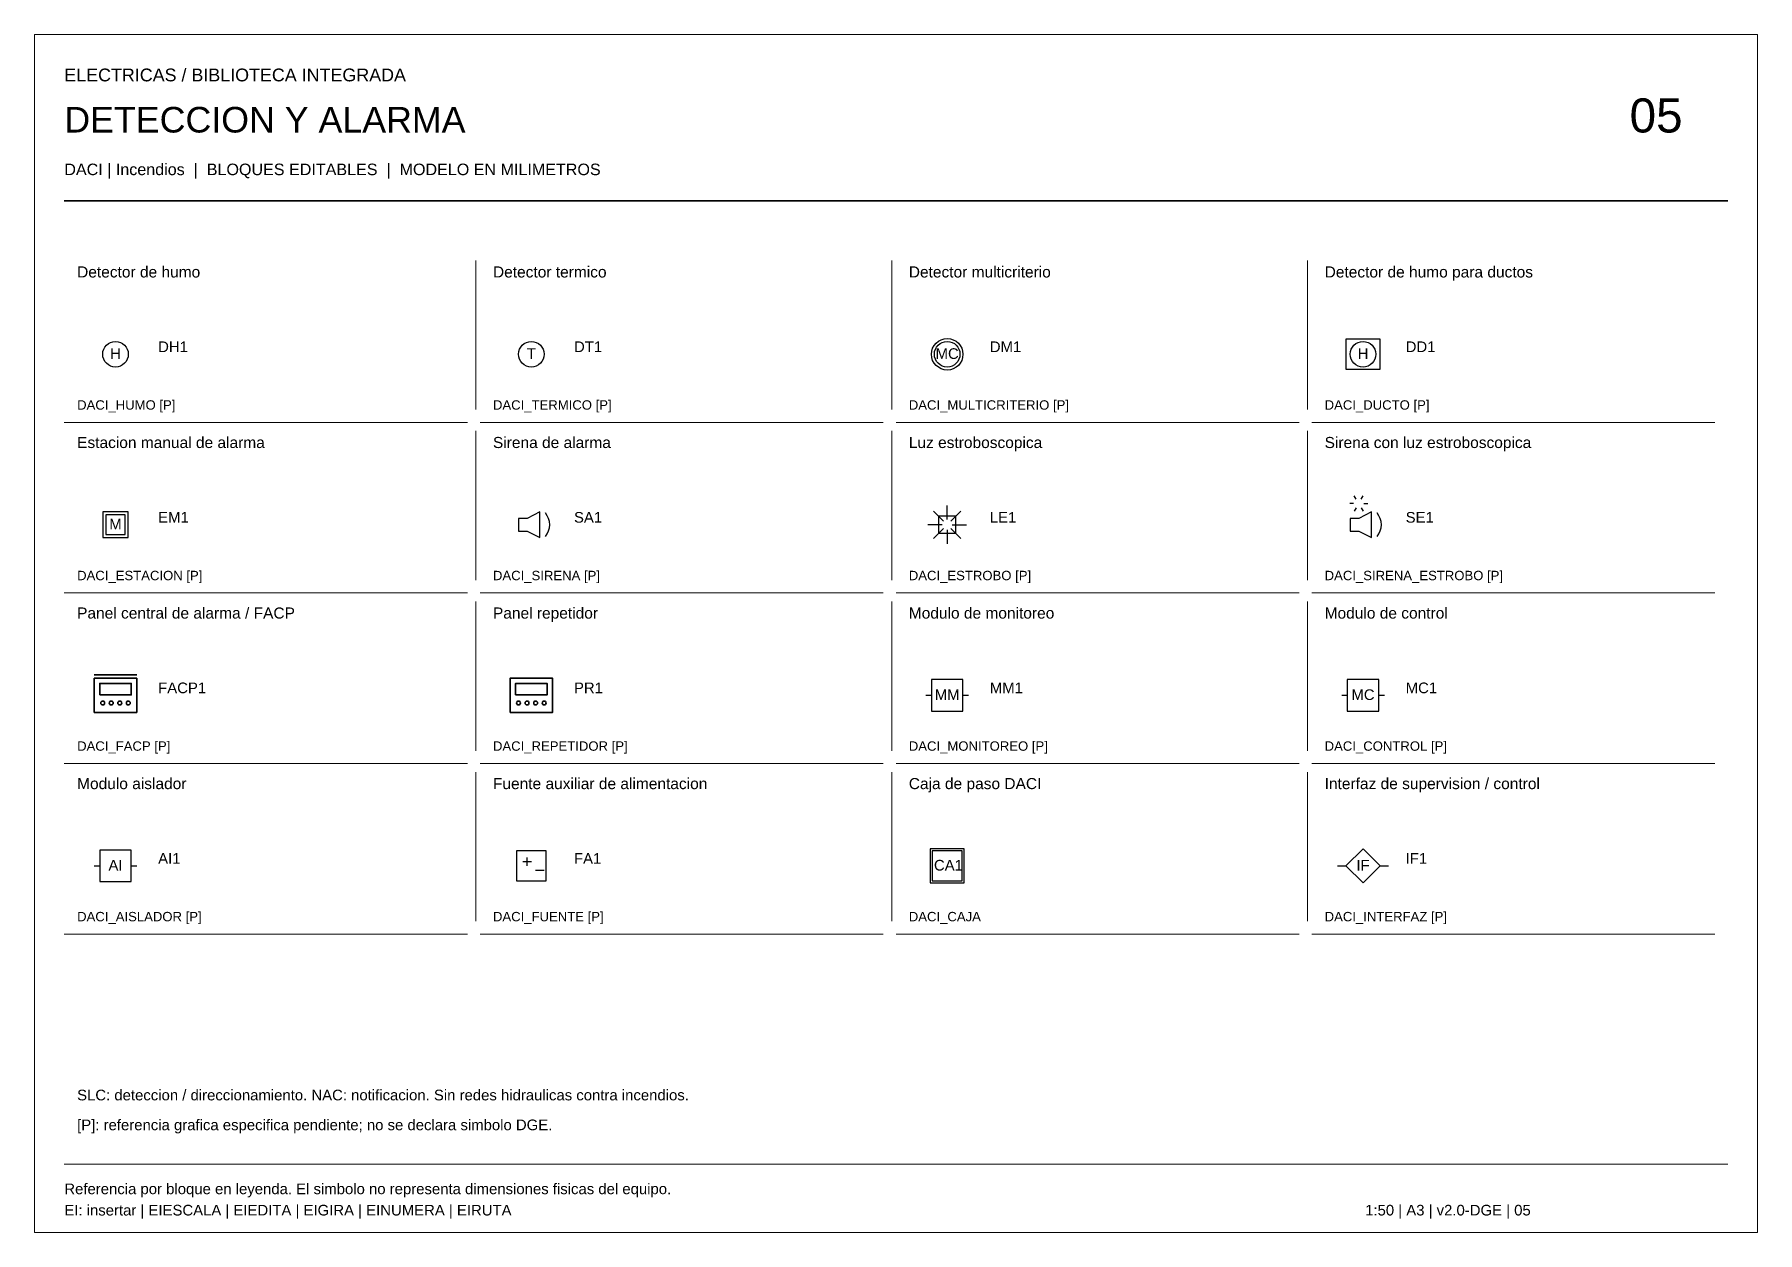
# Model space of a CAD drawing. Header units: millimetres. Extents: x 400 to 200600, y -39600 to -25550.
# Drawn here: x 90400 to 110600, y -39600 to -25550 of the extents above; entities that cross this region are included whole.
import ezdxf
from ezdxf.enums import TextEntityAlignment as Align

# ---------------------------------------------------------------- set-up
doc = ezdxf.new("R2010")
doc.units = ezdxf.units.MM
for name, color, linetype, lineweight in [('DACI-CAJAS', 14, 'Continuous', 25), ('DACI-ESTACIONES', 14, 'Continuous', 25), ('DACI-HUMO', 14, 'Continuous', 25), ('DACI-MODULOS', 14, 'Continuous', 25), ('DACI-PANELES', 14, 'Continuous', 35), ('DACI-SIRENAS', 14, 'Continuous', 25), ('DACI-TERMICO', 14, 'Continuous', 25), ('EIC-CATALOGO', 7, 'Continuous', 18), ('EIC-MARCO', 8, 'Continuous', 13)]:
    doc.layers.add(name, color=color, linetype=linetype, lineweight=lineweight)
doc.styles.add('EI_TEXTO', font='arial.ttf')

msp = doc.modelspace()

# ---------------------------------------------------------------- texts
at = {"layer": 'EIC-CATALOGO', "color": 14, "style": 'EI_TEXTO'}
for s, height, p in [('ELECTRICAS / BIBLIOTECA INTEGRADA', 150, (90750, -26100)), ('05', 400, (109100, -26700))]:
    msp.add_text(s, height=height, dxfattribs=at).set_placement(p)
at = {"layer": 'EIC-CATALOGO', "color": 7, "style": 'EI_TEXTO'}
for s, height, p in [('DETECCION Y ALARMA', 300, (90750, -26700)), ('DACI | Incendios  |  BLOQUES EDITABLES  |  MODELO EN MILIMETROS', 135, (90750, -27200)), ('Detector de humo', 130, (90900, -28400)), ('Detector termico', 130, (95775, -28400)), ('Detector multicriterio', 130, (100650, -28400)), ('Detector de humo para ductos', 130, (105525, -28400)), ('Estacion manual de alarma', 130, (90900, -30400)), ('Sirena de alarma', 130, (95775, -30400)), ('Luz estroboscopica', 130, (100650, -30400)), ('Sirena con luz estroboscopica', 130, (105525, -30400)), ('Panel central de alarma / FACP', 130, (90900, -32400)), ('Panel repetidor', 130, (95775, -32400)), ('Modulo de monitoreo', 130, (100650, -32400)), ('Modulo de control', 130, (105525, -32400)), ('Modulo aislador', 130, (90900, -34400)), ('Fuente auxiliar de alimentacion', 130, (95775, -34400)), ('Caja de paso DACI', 130, (100650, -34400)), ('Interfaz de supervision / control', 130, (105525, -34400)), ('SLC: deteccion / direccionamiento. NAC: notificacion. Sin redes hidraulicas contra incendios.', 125, (90900, -38050)), ('[P]: referencia grafica especifica pendiente; no se declara simbolo DGE.', 125, (90900, -38400)), ('Referencia por bloque en leyenda. El simbolo no representa dimensiones fisicas del equipo.', 125, (90750, -39150)), ('EI: insertar | EIESCALA | EIEDITA | EIGIRA | EINUMERA | EIRUTA', 125, (90750, -39400)), ('1:50 | A3 | v2.0-DGE | 05', 125, (106000, -39400))]:
    msp.add_text(s, height=height, dxfattribs=at).set_placement(p)
at = {"layer": 'EIC-CATALOGO', "color": 8, "style": 'EI_TEXTO'}
for s, p in [('DACI_HUMO [P]', (90900, -29950)), ('DACI_TERMICO [P]', (95775, -29950)), ('DACI_MULTICRITERIO [P]', (100650, -29950)), ('DACI_DUCTO [P]', (105525, -29950)), ('DACI_ESTACION [P]', (90900, -31950)), ('DACI_SIRENA [P]', (95775, -31950)), ('DACI_ESTROBO [P]', (100650, -31950)), ('DACI_SIRENA_ESTROBO [P]', (105525, -31950)), ('DACI_FACP [P]', (90900, -33950)), ('DACI_REPETIDOR [P]', (95775, -33950)), ('DACI_MONITOREO [P]', (100650, -33950)), ('DACI_CONTROL [P]', (105525, -33950)), ('DACI_AISLADOR [P]', (90900, -35950)), ('DACI_FUENTE [P]', (95775, -35950)), ('DACI_CAJA', (100650, -35950)), ('DACI_INTERFAZ [P]', (105525, -35950))]:
    msp.add_text(s, height=110, dxfattribs=at).set_placement(p)

# ---------------------------------------------------------------- blocks, each defined once
blk = doc.blocks.new('DACI_HUMO')
at = {"color": 0, "lineweight": -2}
blk.add_circle((0, 0), 3, dxfattribs=at)
at = {"color": 0, "lineweight": -2, "style": 'EI_TEXTO'}
blk.add_text('H', height=2.5, dxfattribs=at).set_placement((0, -1.1), align=Align.CENTER)
at = {"color": 0, "style": 'EI_TEXTO', "flags": 1}
for tag in ['TIPO', 'TABLERO', 'ZONA', 'SISTEMA', 'OBSERVACIONES', 'DESCRIPCION', 'MONTAJE', 'NORMA', 'LAZO', 'DIRECCION', 'MODELO', 'DIMENSIONES']:
    blk.add_attdef(tag, (0, 0), '', height=2.5, dxfattribs=at)
at = {"color": 0, "style": 'EI_TEXTO'}
for tag, p in [('CODIGO', (10, 0.5)), ('ALTURA', (10, -6.5)), ('CIRCUITO', (10, -3))]:
    blk.add_attdef(tag, p, '', height=2.5, dxfattribs=at)
blk = doc.blocks.new('DACI_TERMICO')
at = {"color": 0, "lineweight": -2}
blk.add_circle((0, 0), 3, dxfattribs=at)
at = {"color": 0, "lineweight": -2, "style": 'EI_TEXTO'}
blk.add_text('T', height=2.5, dxfattribs=at).set_placement((0, -1.1), align=Align.CENTER)
at = {"color": 0, "style": 'EI_TEXTO', "flags": 1}
for tag in ['TIPO', 'TABLERO', 'ZONA', 'SISTEMA', 'OBSERVACIONES', 'DESCRIPCION', 'MONTAJE', 'NORMA', 'LAZO', 'DIRECCION', 'MODELO', 'DIMENSIONES']:
    blk.add_attdef(tag, (0, 0), '', height=2.5, dxfattribs=at)
at = {"color": 0, "style": 'EI_TEXTO'}
for tag, p in [('CODIGO', (10, 0.5)), ('ALTURA', (10, -6.5)), ('CIRCUITO', (10, -3))]:
    blk.add_attdef(tag, p, '', height=2.5, dxfattribs=at)
blk = doc.blocks.new('DACI_MULTICRITERIO')
at = {"color": 0, "lineweight": -2}
for radius in [3.7, 3]:
    blk.add_circle((0, 0), radius, dxfattribs=at)
at = {"color": 0, "lineweight": -2, "style": 'EI_TEXTO'}
blk.add_text('MC', height=2.5, dxfattribs=at).set_placement((0, -1.1), align=Align.CENTER)
at = {"color": 0, "style": 'EI_TEXTO', "flags": 1}
for tag in ['TIPO', 'TABLERO', 'ZONA', 'SISTEMA', 'OBSERVACIONES', 'DESCRIPCION', 'MONTAJE', 'NORMA', 'LAZO', 'DIRECCION', 'MODELO', 'DIMENSIONES']:
    blk.add_attdef(tag, (0, 0), '', height=2.5, dxfattribs=at)
at = {"color": 0, "style": 'EI_TEXTO'}
for tag, p in [('CODIGO', (10, 0.5)), ('ALTURA', (10, -6.5)), ('CIRCUITO', (10, -3))]:
    blk.add_attdef(tag, p, '', height=2.5, dxfattribs=at)
blk = doc.blocks.new('DACI_DUCTO')
at = {"color": 0, "lineweight": -2}
blk.add_lwpolyline([(-4, -3.5), (4, -3.5), (4, 3.5), (-4, 3.5)], close=True, dxfattribs=at)
blk.add_circle((0, 0), 3, dxfattribs=at)
at = {"color": 0, "lineweight": -2, "style": 'EI_TEXTO'}
blk.add_text('H', height=2.5, dxfattribs=at).set_placement((0, -1.1), align=Align.CENTER)
at = {"color": 0, "style": 'EI_TEXTO', "flags": 1}
for tag in ['TIPO', 'TABLERO', 'ZONA', 'SISTEMA', 'OBSERVACIONES', 'DESCRIPCION', 'MONTAJE', 'NORMA', 'LAZO', 'DIRECCION', 'MODELO', 'DIMENSIONES']:
    blk.add_attdef(tag, (0, 0), '', height=2.5, dxfattribs=at)
at = {"color": 0, "style": 'EI_TEXTO'}
for tag, p in [('CODIGO', (10, 0.5)), ('ALTURA', (10, -6.5)), ('CIRCUITO', (10, -3))]:
    blk.add_attdef(tag, p, '', height=2.5, dxfattribs=at)
blk = doc.blocks.new('DACI_ESTACION')
at = {"color": 0, "lineweight": -2}
for points in [[(-3, -3), (3, -3), (3, 3), (-3, 3)], [(-2.3, -2.3), (2.3, -2.3), (2.3, 2.3), (-2.3, 2.3)]]:
    blk.add_lwpolyline(points, close=True, dxfattribs=at)
at = {"color": 0, "lineweight": -2, "style": 'EI_TEXTO'}
blk.add_text('M', height=2.5, dxfattribs=at).set_placement((0, -1.1), align=Align.CENTER)
at = {"color": 0, "style": 'EI_TEXTO', "flags": 1}
for tag in ['TIPO', 'TABLERO', 'ZONA', 'SISTEMA', 'OBSERVACIONES', 'DESCRIPCION', 'MONTAJE', 'NORMA', 'LAZO', 'DIRECCION', 'MODELO', 'DIMENSIONES']:
    blk.add_attdef(tag, (0, 0), '', height=2.5, dxfattribs=at)
at = {"color": 0, "style": 'EI_TEXTO'}
for tag, p in [('CODIGO', (10, 0.5)), ('ALTURA', (10, -6.5)), ('CIRCUITO', (10, -3))]:
    blk.add_attdef(tag, p, '', height=2.5, dxfattribs=at)
blk = doc.blocks.new('DACI_SIRENA')
at = {"color": 0, "lineweight": -2}
blk.add_lwpolyline([(-3, -1.5), (-1, -1.5), (2, -3), (2, 3), (-1, 1.5), (-3, 1.5)], close=True, dxfattribs=at)
blk.add_arc((0, 0), 4.3, -40, 40, dxfattribs=at)
at = {"color": 0, "style": 'EI_TEXTO', "flags": 1}
for tag in ['TIPO', 'TABLERO', 'ZONA', 'SISTEMA', 'OBSERVACIONES', 'DESCRIPCION', 'MONTAJE', 'NORMA', 'LAZO', 'DIRECCION', 'MODELO', 'DIMENSIONES']:
    blk.add_attdef(tag, (0, 0), '', height=2.5, dxfattribs=at)
at = {"color": 0, "style": 'EI_TEXTO'}
for tag, p in [('CODIGO', (10, 0.5)), ('ALTURA', (10, -6.5)), ('CIRCUITO', (10, -3))]:
    blk.add_attdef(tag, p, '', height=2.5, dxfattribs=at)
blk = doc.blocks.new('DACI_ESTROBO')
at = {"color": 0, "lineweight": -2}
for p, q in [((0, 1.2), (0, 4.5)), ((-1.2, 0), (-4.5, 0)), ((-0.85, 0.85), (-3.18, 3.18)), ((0.85, 0.85), (3.18, 3.18)), ((1.2, 0), (4.5, 0)), ((-0.85, -0.85), (-3.18, -3.18)), ((0, -1.2), (0, -4.5)), ((0.85, -0.85), (3.18, -3.18))]:
    blk.add_line(p, q, dxfattribs=at)
blk.add_lwpolyline([(-2, -2), (2, -2), (2, 2), (-2, 2)], close=True, dxfattribs=at)
at = {"color": 0, "style": 'EI_TEXTO', "flags": 1}
for tag in ['TIPO', 'TABLERO', 'ZONA', 'SISTEMA', 'OBSERVACIONES', 'DESCRIPCION', 'MONTAJE', 'NORMA', 'LAZO', 'DIRECCION', 'MODELO', 'DIMENSIONES']:
    blk.add_attdef(tag, (0, 0), '', height=2.5, dxfattribs=at)
at = {"color": 0, "style": 'EI_TEXTO'}
for tag, p in [('CODIGO', (10, 0.5)), ('ALTURA', (10, -6.5)), ('CIRCUITO', (10, -3))]:
    blk.add_attdef(tag, p, '', height=2.5, dxfattribs=at)
blk = doc.blocks.new('DACI_SIRENA_ESTROBO')
at = {"color": 0, "lineweight": -2}
for p, q in [((-2.2, 5), (-3.1, 5)), ((-1.6, 6.04), (-2.05, 6.82)), ((-0.4, 6.04), (0.05, 6.82)), ((0.2, 5), (1.1, 5)), ((-1.6, 3.96), (-2.05, 3.18)), ((-0.4, 3.96), (0.05, 3.18))]:
    blk.add_line(p, q, dxfattribs=at)
blk.add_lwpolyline([(-3, -1.5), (-1, -1.5), (2, -3), (2, 3), (-1, 1.5), (-3, 1.5)], close=True, dxfattribs=at)
blk.add_arc((0, 0), 4.3, -40, 40, dxfattribs=at)
at = {"color": 0, "style": 'EI_TEXTO', "flags": 1}
for tag in ['TIPO', 'TABLERO', 'ZONA', 'SISTEMA', 'OBSERVACIONES', 'DESCRIPCION', 'MONTAJE', 'NORMA', 'LAZO', 'DIRECCION', 'MODELO', 'DIMENSIONES']:
    blk.add_attdef(tag, (0, 0), '', height=2.5, dxfattribs=at)
at = {"color": 0, "style": 'EI_TEXTO'}
for tag, p in [('CODIGO', (10, 0.5)), ('ALTURA', (10, -6.5)), ('CIRCUITO', (10, -3))]:
    blk.add_attdef(tag, p, '', height=2.5, dxfattribs=at)
blk = doc.blocks.new('DACI_FACP')
at = {"color": 0, "lineweight": -2}
blk.add_line((-5, 4.8), (5, 4.8), dxfattribs=at)
for points in [[(-5, -4), (5, -4), (5, 4), (-5, 4)], [(-3.7, 0.1), (3.7, 0.1), (3.7, 2.8), (-3.7, 2.8)]]:
    blk.add_lwpolyline(points, close=True, dxfattribs=at)
for centre in [(-3, -1.8), (-1, -1.8), (1, -1.8), (3, -1.8)]:
    blk.add_circle(centre, 0.45, dxfattribs=at)
at = {"color": 0, "style": 'EI_TEXTO', "flags": 1}
for tag in ['TIPO', 'TABLERO', 'ZONA', 'SISTEMA', 'OBSERVACIONES', 'DESCRIPCION', 'MONTAJE', 'NORMA', 'LAZO', 'DIRECCION', 'MODELO', 'DIMENSIONES']:
    blk.add_attdef(tag, (0, 0), '', height=2.5, dxfattribs=at)
at = {"color": 0, "style": 'EI_TEXTO'}
for tag, p in [('CODIGO', (10, 0.5)), ('ALTURA', (10, -6.5)), ('CIRCUITO', (10, -3))]:
    blk.add_attdef(tag, p, '', height=2.5, dxfattribs=at)
blk = doc.blocks.new('DACI_REPETIDOR')
at = {"color": 0, "lineweight": -2}
for points in [[(-5, -4), (5, -4), (5, 4), (-5, 4)], [(-3.7, 0.1), (3.7, 0.1), (3.7, 2.8), (-3.7, 2.8)]]:
    blk.add_lwpolyline(points, close=True, dxfattribs=at)
for centre in [(-3, -1.8), (-1, -1.8), (1, -1.8), (3, -1.8)]:
    blk.add_circle(centre, 0.45, dxfattribs=at)
at = {"color": 0, "style": 'EI_TEXTO', "flags": 1}
for tag in ['TIPO', 'TABLERO', 'ZONA', 'SISTEMA', 'OBSERVACIONES', 'DESCRIPCION', 'MONTAJE', 'NORMA', 'LAZO', 'DIRECCION', 'MODELO', 'DIMENSIONES']:
    blk.add_attdef(tag, (0, 0), '', height=2.5, dxfattribs=at)
at = {"color": 0, "style": 'EI_TEXTO'}
for tag, p in [('CODIGO', (10, 0.5)), ('ALTURA', (10, -6.5)), ('CIRCUITO', (10, -3))]:
    blk.add_attdef(tag, p, '', height=2.5, dxfattribs=at)
blk = doc.blocks.new('DACI_MONITOREO')
at = {"color": 0, "lineweight": -2}
for p, q in [((-5, 0), (-3.7, 0)), ((3.7, 0), (5, 0))]:
    blk.add_line(p, q, dxfattribs=at)
blk.add_lwpolyline([(-3.7, -3.7), (3.7, -3.7), (3.7, 3.7), (-3.7, 3.7)], close=True, dxfattribs=at)
at = {"color": 0, "lineweight": -2, "style": 'EI_TEXTO'}
blk.add_text('MM', height=2.5, dxfattribs=at).set_placement((0, -1.1), align=Align.CENTER)
at = {"color": 0, "style": 'EI_TEXTO', "flags": 1}
for tag in ['TIPO', 'TABLERO', 'ZONA', 'SISTEMA', 'OBSERVACIONES', 'DESCRIPCION', 'MONTAJE', 'NORMA', 'LAZO', 'DIRECCION', 'MODELO', 'DIMENSIONES']:
    blk.add_attdef(tag, (0, 0), '', height=2.5, dxfattribs=at)
at = {"color": 0, "style": 'EI_TEXTO'}
for tag, p in [('CODIGO', (10, 0.5)), ('ALTURA', (10, -6.5)), ('CIRCUITO', (10, -3))]:
    blk.add_attdef(tag, p, '', height=2.5, dxfattribs=at)
blk = doc.blocks.new('DACI_CONTROL')
at = {"color": 0, "lineweight": -2}
for p, q in [((-5, 0), (-3.7, 0)), ((3.7, 0), (5, 0))]:
    blk.add_line(p, q, dxfattribs=at)
blk.add_lwpolyline([(-3.7, -3.7), (3.7, -3.7), (3.7, 3.7), (-3.7, 3.7)], close=True, dxfattribs=at)
at = {"color": 0, "lineweight": -2, "style": 'EI_TEXTO'}
blk.add_text('MC', height=2.5, dxfattribs=at).set_placement((0, -1.1), align=Align.CENTER)
at = {"color": 0, "style": 'EI_TEXTO', "flags": 1}
for tag in ['TIPO', 'TABLERO', 'ZONA', 'SISTEMA', 'OBSERVACIONES', 'DESCRIPCION', 'MONTAJE', 'NORMA', 'LAZO', 'DIRECCION', 'MODELO', 'DIMENSIONES']:
    blk.add_attdef(tag, (0, 0), '', height=2.5, dxfattribs=at)
at = {"color": 0, "style": 'EI_TEXTO'}
for tag, p in [('CODIGO', (10, 0.5)), ('ALTURA', (10, -6.5)), ('CIRCUITO', (10, -3))]:
    blk.add_attdef(tag, p, '', height=2.5, dxfattribs=at)
blk = doc.blocks.new('DACI_AISLADOR')
at = {"color": 0, "lineweight": -2}
for p, q in [((-5, 0), (-3.7, 0)), ((3.7, 0), (5, 0))]:
    blk.add_line(p, q, dxfattribs=at)
blk.add_lwpolyline([(-3.7, -3.7), (3.7, -3.7), (3.7, 3.7), (-3.7, 3.7)], close=True, dxfattribs=at)
at = {"color": 0, "lineweight": -2, "style": 'EI_TEXTO'}
blk.add_text('AI', height=2.5, dxfattribs=at).set_placement((0, -1.1), align=Align.CENTER)
at = {"color": 0, "style": 'EI_TEXTO', "flags": 1}
for tag in ['TIPO', 'TABLERO', 'ZONA', 'SISTEMA', 'OBSERVACIONES', 'DESCRIPCION', 'MONTAJE', 'NORMA', 'LAZO', 'DIRECCION', 'MODELO', 'DIMENSIONES']:
    blk.add_attdef(tag, (0, 0), '', height=2.5, dxfattribs=at)
at = {"color": 0, "style": 'EI_TEXTO'}
for tag, p in [('CODIGO', (10, 0.5)), ('ALTURA', (10, -6.5)), ('CIRCUITO', (10, -3))]:
    blk.add_attdef(tag, p, '', height=2.5, dxfattribs=at)
blk = doc.blocks.new('DACI_FUENTE')
at = {"color": 0, "lineweight": -2}
for p, q in [((-2, 1), (0, 1)), ((-1, 0), (-1, 2)), ((1, -1), (3, -1))]:
    blk.add_line(p, q, dxfattribs=at)
blk.add_lwpolyline([(-3.5, -3.5), (3.5, -3.5), (3.5, 3.5), (-3.5, 3.5)], close=True, dxfattribs=at)
at = {"color": 0, "style": 'EI_TEXTO', "flags": 1}
for tag in ['TIPO', 'TABLERO', 'ZONA', 'SISTEMA', 'OBSERVACIONES', 'DESCRIPCION', 'MONTAJE', 'NORMA', 'LAZO', 'DIRECCION', 'MODELO', 'DIMENSIONES']:
    blk.add_attdef(tag, (0, 0), '', height=2.5, dxfattribs=at)
at = {"color": 0, "style": 'EI_TEXTO'}
for tag, p in [('CODIGO', (10, 0.5)), ('ALTURA', (10, -6.5)), ('CIRCUITO', (10, -3))]:
    blk.add_attdef(tag, p, '', height=2.5, dxfattribs=at)
blk = doc.blocks.new('DACI_CAJA')
at = {"color": 0, "lineweight": -2}
for points in [[(-4, -4), (4, -4), (4, 4), (-4, 4)], [(-3.5, -3.5), (3.5, -3.5), (3.5, 3.5), (-3.5, 3.5)]]:
    blk.add_lwpolyline(points, close=True, dxfattribs=at)
at = {"color": 0, "style": 'EI_TEXTO'}
for tag, p in [('CODIGO', (-3.1, -1.1)), ('ALTURA', (10, -6.5)), ('CIRCUITO', (10, -3))]:
    blk.add_attdef(tag, p, '', height=2.5, dxfattribs=at)
at = {"color": 0, "style": 'EI_TEXTO', "flags": 1}
for tag in ['TIPO', 'TABLERO', 'ZONA', 'SISTEMA', 'OBSERVACIONES', 'DESCRIPCION', 'MONTAJE', 'NORMA', 'LAZO', 'DIRECCION', 'MODELO', 'DIMENSIONES']:
    blk.add_attdef(tag, (0, 0), '', height=2.5, dxfattribs=at)
blk = doc.blocks.new('DACI_INTERFAZ')
at = {"color": 0, "lineweight": -2}
for p, q in [((-6, 0), (-4, 0)), ((4, 0), (6, 0))]:
    blk.add_line(p, q, dxfattribs=at)
blk.add_lwpolyline([(0, 4), (4, 0), (0, -4), (-4, 0)], close=True, dxfattribs=at)
at = {"color": 0, "lineweight": -2, "style": 'EI_TEXTO'}
blk.add_text('IF', height=2.5, dxfattribs=at).set_placement((0, -1.1), align=Align.CENTER)
at = {"color": 0, "style": 'EI_TEXTO', "flags": 1}
for tag in ['TIPO', 'TABLERO', 'ZONA', 'SISTEMA', 'OBSERVACIONES', 'DESCRIPCION', 'MONTAJE', 'NORMA', 'LAZO', 'DIRECCION', 'MODELO', 'DIMENSIONES']:
    blk.add_attdef(tag, (0, 0), '', height=2.5, dxfattribs=at)
at = {"color": 0, "style": 'EI_TEXTO'}
for tag, p in [('CODIGO', (10, 0.5)), ('ALTURA', (10, -6.5)), ('CIRCUITO', (10, -3))]:
    blk.add_attdef(tag, p, '', height=2.5, dxfattribs=at)

# ---------------------------------------------------------------- linework, layer by layer
at = {"layer": 'EIC-MARCO', "color": 14, "lineweight": 35}
msp.add_line((90750, -27500), (110250, -27500), dxfattribs=at)
at = {"layer": 'EIC-MARCO', "color": 8, "lineweight": 13}
for p, q in [((95575, -29950), (95575, -28200)), ((100450, -29950), (100450, -28200)), ((105325, -29950), (105325, -28200)), ((90750, -30100), (95475, -30100)), ((95575, -31950), (95575, -30200)), ((95625, -30100), (100350, -30100)), ((100450, -31950), (100450, -30200)), ((100500, -30100), (105225, -30100)), ((105325, -31950), (105325, -30200)), ((105375, -30100), (110100, -30100)), ((90750, -32100), (95475, -32100)), ((95625, -32100), (100350, -32100)), ((100500, -32100), (105225, -32100)), ((105375, -32100), (110100, -32100)), ((95575, -33950), (95575, -32200)), ((100450, -33950), (100450, -32200)), ((105325, -33950), (105325, -32200)), ((90750, -34100), (95475, -34100)), ((95625, -34100), (100350, -34100)), ((100500, -34100), (105225, -34100)), ((105375, -34100), (110100, -34100)), ((95575, -35950), (95575, -34200)), ((100450, -35950), (100450, -34200)), ((105325, -35950), (105325, -34200)), ((90750, -36100), (95475, -36100)), ((95625, -36100), (100350, -36100)), ((100500, -36100), (105225, -36100)), ((105375, -36100), (110100, -36100)), ((90750, -38800), (110250, -38800))]:
    msp.add_line(p, q, dxfattribs=at)
at = {"layer": 'EIC-MARCO'}
msp.add_lwpolyline([(90400, -39600), (110600, -39600), (110600, -25550), (90400, -25550)], close=True, dxfattribs=at)

# ---------------------------------------------------------------- block references
at = {"layer": 'DACI-CAJAS'}
ref = msp.add_blockref('DACI_CAJA', (101100, -35300), dxfattribs=dict(at, xscale=50, yscale=50, zscale=50))
ref.add_attrib('CODIGO', 'CA1', (100945, -35355), dxfattribs={"layer": '0', "height": 125, "style": 'EI_TEXTO'})
at = {"layer": 'DACI-ESTACIONES'}
ref = msp.add_blockref('DACI_ESTACION', (91350, -31300), dxfattribs=dict(at, xscale=50, yscale=50, zscale=50))
ref.add_attrib('CODIGO', 'EM1', (91850, -31275), dxfattribs={"layer": '0', "height": 125, "style": 'EI_TEXTO'})
at = {"layer": 'DACI-HUMO'}
ref = msp.add_blockref('DACI_HUMO', (91350, -29300), dxfattribs=dict(at, xscale=50, yscale=50, zscale=50))
ref.add_attrib('CODIGO', 'DH1', (91850, -29275), dxfattribs={"layer": '0', "height": 125, "style": 'EI_TEXTO'})
ref = msp.add_blockref('DACI_MULTICRITERIO', (101100, -29300), dxfattribs=dict(at, xscale=50, yscale=50, zscale=50))
ref.add_attrib('CODIGO', 'DM1', (101600, -29275), dxfattribs={"layer": '0', "height": 125, "style": 'EI_TEXTO'})
ref = msp.add_blockref('DACI_DUCTO', (105975, -29300), dxfattribs=dict(at, xscale=50, yscale=50, zscale=50))
ref.add_attrib('CODIGO', 'DD1', (106475, -29275), dxfattribs={"layer": '0', "height": 125, "style": 'EI_TEXTO'})
at = {"layer": 'DACI-MODULOS'}
ref = msp.add_blockref('DACI_MONITOREO', (101100, -33300), dxfattribs=dict(at, xscale=50, yscale=50, zscale=50))
ref.add_attrib('CODIGO', 'MM1', (101600, -33275), dxfattribs={"layer": '0', "height": 125, "style": 'EI_TEXTO'})
ref = msp.add_blockref('DACI_CONTROL', (105975, -33300), dxfattribs=dict(at, xscale=50, yscale=50, zscale=50))
ref.add_attrib('CODIGO', 'MC1', (106475, -33275), dxfattribs={"layer": '0', "height": 125, "style": 'EI_TEXTO'})
ref = msp.add_blockref('DACI_AISLADOR', (91350, -35300), dxfattribs=dict(at, xscale=50, yscale=50, zscale=50))
ref.add_attrib('CODIGO', 'AI1', (91850, -35275), dxfattribs={"layer": '0', "height": 125, "style": 'EI_TEXTO'})
ref = msp.add_blockref('DACI_FUENTE', (96225, -35300), dxfattribs=dict(at, xscale=50, yscale=50, zscale=50))
ref.add_attrib('CODIGO', 'FA1', (96725, -35275), dxfattribs={"layer": '0', "height": 125, "style": 'EI_TEXTO'})
ref = msp.add_blockref('DACI_INTERFAZ', (105975, -35300), dxfattribs=dict(at, xscale=50, yscale=50, zscale=50))
ref.add_attrib('CODIGO', 'IF1', (106475, -35275), dxfattribs={"layer": '0', "height": 125, "style": 'EI_TEXTO'})
at = {"layer": 'DACI-PANELES'}
ref = msp.add_blockref('DACI_FACP', (91350, -33300), dxfattribs=dict(at, xscale=50, yscale=50, zscale=50))
ref.add_attrib('CODIGO', 'FACP1', (91850, -33275), dxfattribs={"layer": '0', "height": 125, "style": 'EI_TEXTO'})
ref = msp.add_blockref('DACI_REPETIDOR', (96225, -33300), dxfattribs=dict(at, xscale=50, yscale=50, zscale=50))
ref.add_attrib('CODIGO', 'PR1', (96725, -33275), dxfattribs={"layer": '0', "height": 125, "style": 'EI_TEXTO'})
at = {"layer": 'DACI-SIRENAS'}
ref = msp.add_blockref('DACI_ESTROBO', (101100, -31300), dxfattribs=dict(at, xscale=50, yscale=50, zscale=50))
ref.add_attrib('CODIGO', 'LE1', (101600, -31275), dxfattribs={"layer": '0', "height": 125, "style": 'EI_TEXTO'})
ref = msp.add_blockref('DACI_SIRENA_ESTROBO', (105975, -31300), dxfattribs=dict(at, xscale=50, yscale=50, zscale=50))
ref.add_attrib('CODIGO', 'SE1', (106475, -31275), dxfattribs={"layer": '0', "height": 125, "style": 'EI_TEXTO'})
ref = msp.add_blockref('DACI_SIRENA', (96225, -31300), dxfattribs=dict(at, xscale=50, yscale=50, zscale=50))
ref.add_attrib('CODIGO', 'SA1', (96725, -31275), dxfattribs={"layer": '0', "height": 125, "style": 'EI_TEXTO'})
at = {"layer": 'DACI-TERMICO'}
ref = msp.add_blockref('DACI_TERMICO', (96225, -29300), dxfattribs=dict(at, xscale=50, yscale=50, zscale=50))
ref.add_attrib('CODIGO', 'DT1', (96725, -29275), dxfattribs={"layer": '0', "height": 125, "style": 'EI_TEXTO'})

msp.set_redraw_order([(e.dxf.handle, doc.entitydb.next_handle()) for e in msp.query("TEXT MTEXT ATTDEF DIMENSION ARC_DIMENSION")])  # texts and dimensions are drawn at this point

doc.saveas('drawing.dxf')
